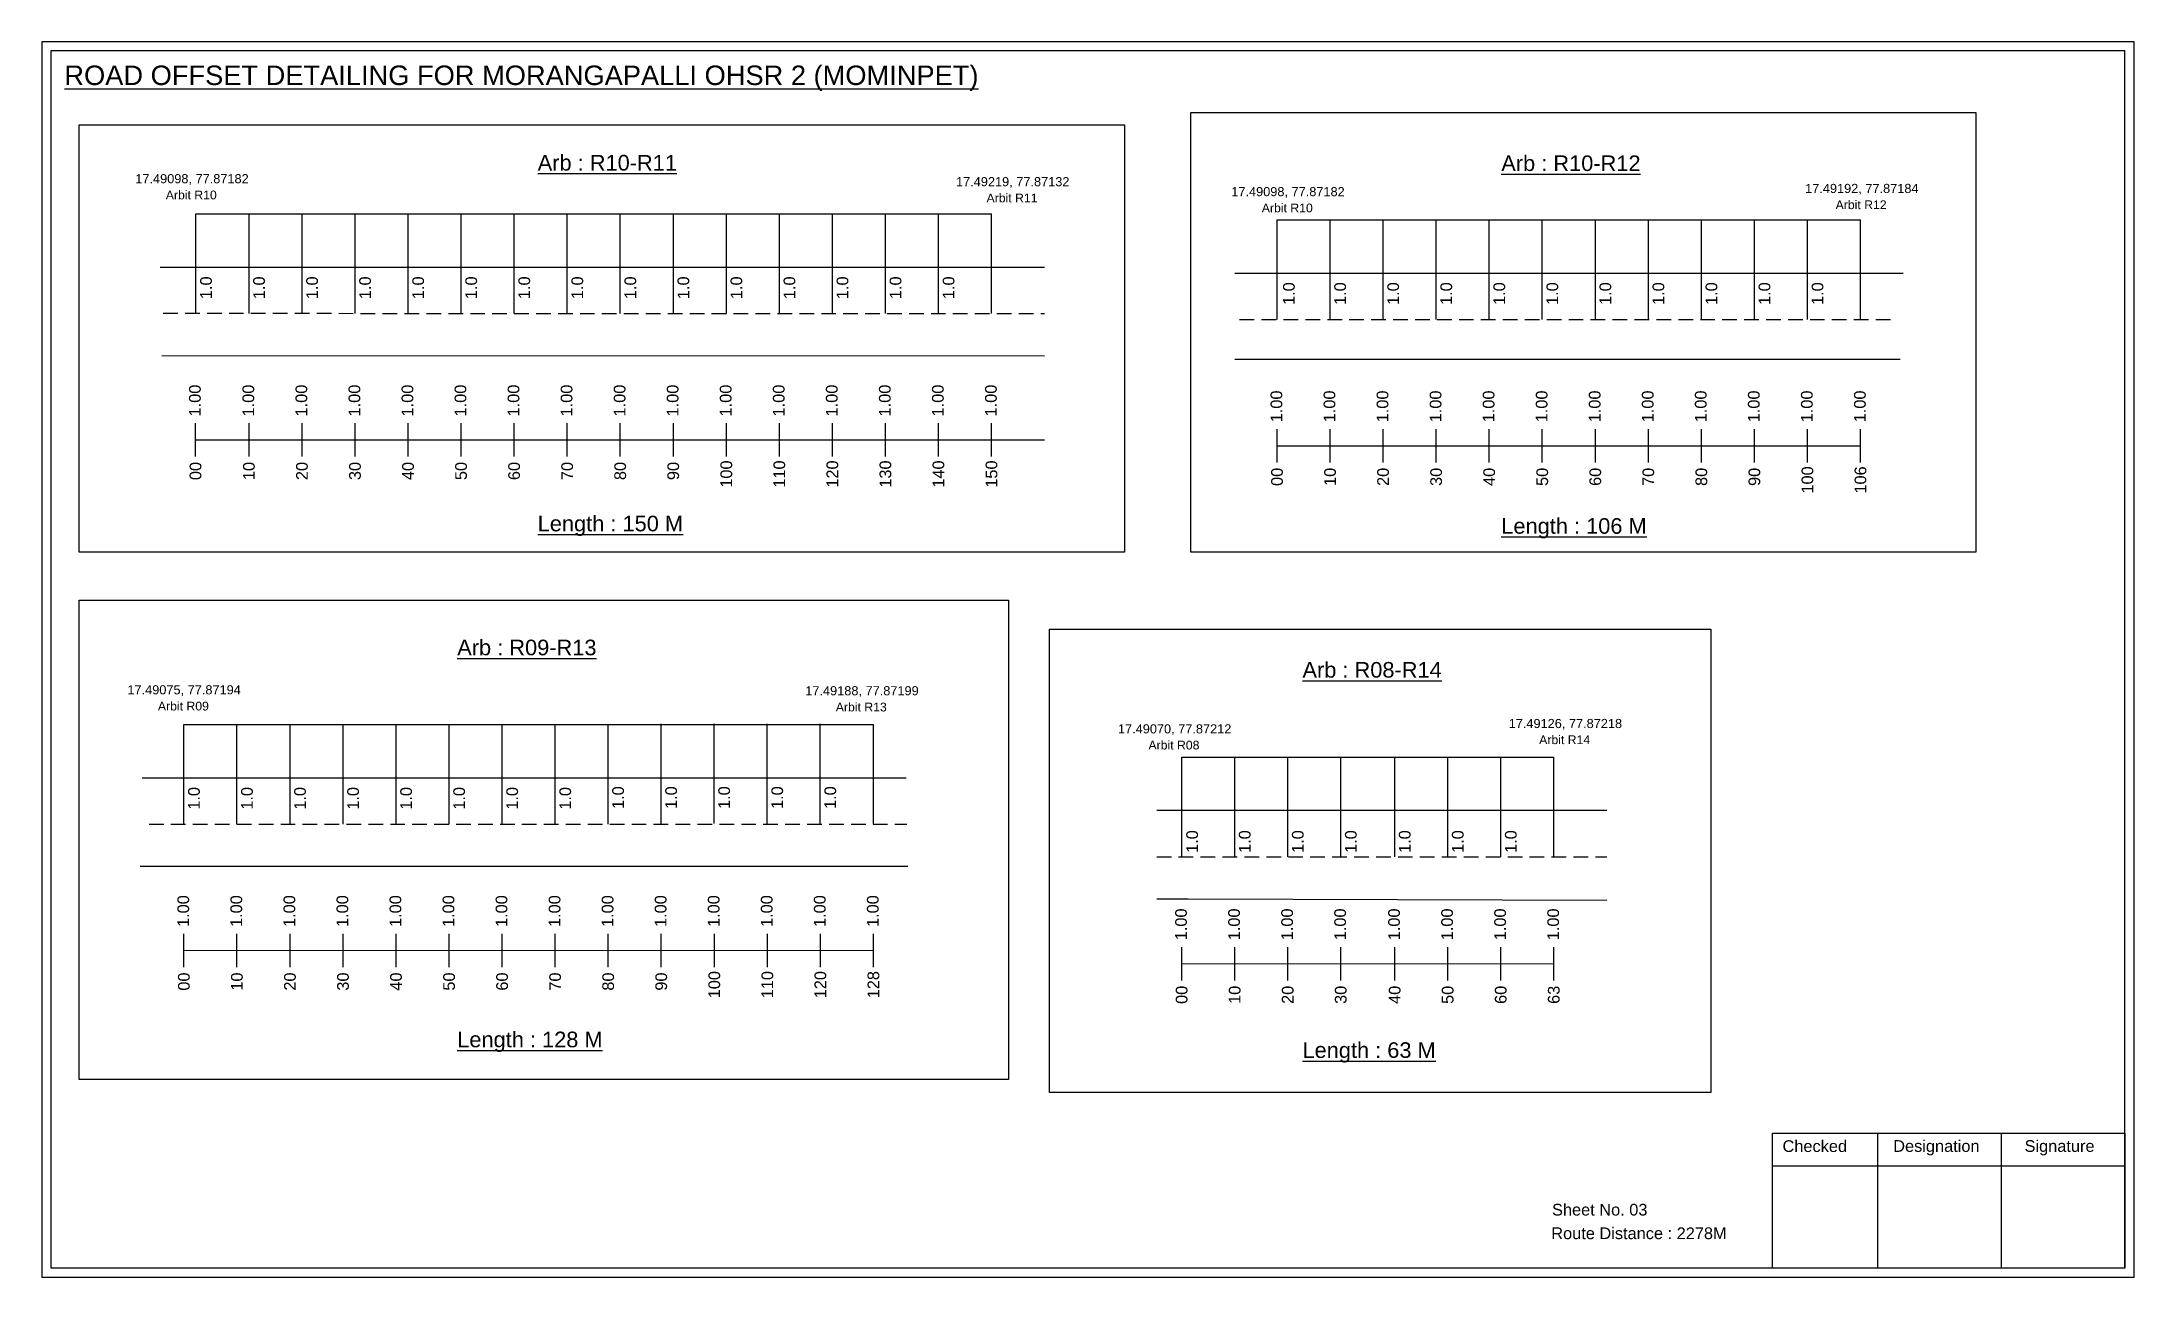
# Model space of a CAD drawing. Header units: inches. Extents: x -117 to 51867, y -12715 to 3423.
# Drawn here: x 38221 to 38757, y -2481 to -2164 of the extents above; entities that cross this region are included whole.
import ezdxf

# ---------------------------------------------------------------- set-up
doc = ezdxf.new("R2010")
doc.units = ezdxf.units.IN
doc.header["$MEASUREMENT"] = 0
doc.linetypes.add('DASHED2', pattern=[0.375, 0.25, -0.125])
for name, color, linetype in [('PDF_Geometry', 7, 'Continuous'), ('PDF_Text', 5, 'Continuous'), ('pipe', 5, 'Continuous')]:
    doc.layers.add(name, color=color, linetype=linetype)
doc.styles.add('PDF Arial', font='arial.ttf')
doc.styles.get("Standard").update_dxf_attribs({"font": 'arial.ttf'})

msp = doc.modelspace()

# ---------------------------------------------------------------- texts
at = {"color": 242, "true_color": 0xcd2027}
for s, height, p in [('%%UROAD OFFSET DETAILING FOR MORANGAPALLI OHSR 2 (MOMINPET)', 5, (38226.33, -2175.25)), ('%%UArb : R10-R11', 4, (38347.69, -2197.17)), ('%%UArb : R10-R12', 4, (38594.76, -2197.29)), ('%%ULength : 150 M', 4, (38347.69, -2289.67)), ('%%ULength : 106 M', 4, (38594.76, -2290.29)), ('%%UArb : R09-R13', 4, (38327.06, -2321.45)), ('%%UArb : R08-R14', 4, (38543.78, -2327.18)), ('%%ULength : 128 M', 4, (38327.06, -2421.95)), ('%%ULength : 63 M', 4, (38543.78, -2424.68))]:
    msp.add_text(s, height=height, dxfattribs=at).set_placement(p)
at = {"color": 5}
for s, height, p in [('17.49098, 77.87182', 2.34, (38244.51, -2200.43)), ('17.49219, 77.87132', 2.34, (38454.95, -2201.2)), ('Arbit R10', 2.246, (38252.33, -2204.55)), ('Arbit R11', 2.246, (38462.77, -2205.33)), ('17.49098, 77.87182', 2.34, (38525.53, -2203.75)), ('17.49192, 77.87184', 2.34, (38672.66, -2202.93)), ('Arbit R12', 2.246, (38680.48, -2207.06)), ('Arbit R10', 2.246, (38533.35, -2207.88)), ('17.49075, 77.87194', 2.34, (38242.49, -2331.47)), ('Arbit R09', 2.246, (38250.31, -2335.6)), ('17.49188, 77.87199', 2.34, (38416.3, -2331.71)), ('Arbit R13', 2.246, (38424.12, -2335.84)), ('17.49126, 77.87218', 2.34, (38596.65, -2340.11)), ('17.49070, 77.87212', 2.34, (38496.47, -2341.48)), ('Arbit R08', 2.246, (38504.29, -2345.6)), ('Arbit R14', 2.246, (38604.47, -2344.23))]:
    msp.add_text(s, height=height, dxfattribs=at).set_placement(p)
for p in [(38264.14, -2230.14), (38277.74, -2230.14), (38291.34, -2230.14), (38304.94, -2230.14), (38318.54, -2230.14), (38332.14, -2230.14), (38345.74, -2230.14), (38359.34, -2230.14), (38372.94, -2230.14), (38386.54, -2230.14), (38400.14, -2230.14), (38413.74, -2230.14), (38427.34, -2230.14), (38440.94, -2230.14), (38454.54, -2230.14), (38541.79, -2231.64), (38554.94, -2231.64), (38568.54, -2231.64), (38582.14, -2231.64), (38595.74, -2231.64), (38609.34, -2231.64), (38622.94, -2231.64), (38636.54, -2231.64), (38650.14, -2231.64), (38663.74, -2231.64), (38677.34, -2231.64), (38261.05, -2361.05), (38274.65, -2361.05), (38288.25, -2361.05), (38301.85, -2361.05), (38315.45, -2361.05), (38329.05, -2361.05), (38342.65, -2361.05), (38356.25, -2361.05), (38369.8, -2360.86), (38383.4, -2360.86), (38397, -2360.86), (38410.6, -2360.86), (38424.2, -2360.86), (38516.99, -2372.13), (38530.48, -2372.13), (38544.08, -2372.13), (38557.68, -2372.13), (38571.5, -2372.13), (38585.1, -2372.13), (38598.7, -2372.13)]:
    msp.add_text('1.0', height=3, rotation=90).set_placement(p)
at = {"color": 217, "true_color": 0x93278f}
for s, p in [('1.00', (38261.29, -2260.22)), ('1.00', (38274.99, -2260.22)), ('1.00', (38288.59, -2260.22)), ('1.00', (38302.19, -2260.22)), ('1.00', (38315.79, -2260.22)), ('1.00', (38329.39, -2260.22)), ('1.00', (38342.99, -2260.22)), ('1.00', (38356.59, -2260.22)), ('1.00', (38370.19, -2260.22)), ('1.00', (38383.79, -2260.22)), ('1.00', (38397.39, -2260.22)), ('1.00', (38410.99, -2260.22)), ('1.00', (38424.59, -2260.22)), ('1.00', (38438.19, -2260.22)), ('1.00', (38451.79, -2260.22)), ('1.00', (38465.39, -2260.22)), ('1.00', (38538.6, -2261.72)), ('1.00', (38552.2, -2261.72)), ('1.00', (38565.8, -2261.72)), ('1.00', (38579.4, -2261.72)), ('1.00', (38593, -2261.72)), ('1.00', (38606.6, -2261.72)), ('1.00', (38620.2, -2261.72)), ('1.00', (38633.8, -2261.72)), ('1.00', (38647.4, -2261.72)), ('1.00', (38661, -2261.72)), ('1.00', (38674.6, -2261.72)), ('1.00', (38688.2, -2261.72)), ('00', (38261.44, -2276.54)), ('10', (38275.14, -2276.54)), ('20', (38288.74, -2276.54)), ('30', (38302.34, -2276.54)), ('40', (38315.94, -2276.54)), ('50', (38329.54, -2276.54)), ('60', (38343.14, -2276.54)), ('70', (38356.74, -2276.54)), ('80', (38370.34, -2276.54)), ('90', (38383.94, -2276.54)), ('100', (38397.54, -2278.49)), ('110', (38411.14, -2278.49)), ('120', (38424.74, -2278.49)), ('130', (38438.34, -2278.49)), ('140', (38451.94, -2278.49)), ('150', (38465.54, -2278.49)), ('00', (38538.75, -2278.04)), ('10', (38552.35, -2278.04)), ('20', (38565.95, -2278.04)), ('30', (38579.55, -2278.04)), ('40', (38593.15, -2278.04)), ('50', (38606.75, -2278.04)), ('60', (38620.35, -2278.04)), ('70', (38633.95, -2278.04)), ('80', (38647.55, -2278.04)), ('90', (38661.15, -2278.04)), ('100', (38674.75, -2280)), ('106', (38688.35, -2280)), ('1.00', (38258.31, -2391.12)), ('1.00', (38271.91, -2391.12)), ('1.00', (38285.51, -2391.12)), ('1.00', (38299.11, -2391.12)), ('1.00', (38312.71, -2391.12)), ('1.00', (38326.31, -2391.12)), ('1.00', (38339.91, -2391.12)), ('1.00', (38353.51, -2391.12)), ('1.00', (38367.11, -2391.12)), ('1.00', (38380.71, -2391.12)), ('1.00', (38394.31, -2391.12)), ('1.00', (38407.91, -2391.12)), ('1.00', (38421.51, -2391.12)), ('1.00', (38435.11, -2391.12)), ('1.00', (38514.14, -2394.52)), ('1.00', (38527.74, -2394.52)), ('1.00', (38541.34, -2394.52)), ('1.00', (38554.94, -2394.52)), ('1.00', (38568.76, -2394.52)), ('1.00', (38582.36, -2394.52)), ('1.00', (38595.96, -2394.52)), ('1.00', (38609.56, -2394.52)), ('00', (38258.46, -2407.44)), ('10', (38272.06, -2407.44)), ('20', (38285.66, -2407.44)), ('30', (38299.26, -2407.44)), ('40', (38312.86, -2407.44)), ('50', (38326.46, -2407.44)), ('60', (38340.06, -2407.44)), ('70', (38353.66, -2407.44)), ('80', (38367.26, -2407.44)), ('90', (38380.86, -2407.44)), ('100', (38394.46, -2409.4)), ('110', (38408.06, -2409.4)), ('120', (38421.66, -2409.4)), ('128', (38435.26, -2409.4)), ('00', (38514.29, -2410.84)), ('10', (38527.89, -2410.84)), ('20', (38541.49, -2410.84)), ('30', (38555.09, -2410.84)), ('40', (38568.91, -2410.84)), ('50', (38582.51, -2410.84)), ('60', (38596.11, -2410.84)), ('63', (38609.71, -2410.84))]:
    msp.add_text(s, height=3, rotation=90, dxfattribs=at).set_placement(p)
for s, p in [('Sheet No. 03', (38607.77, -2465.09)), ('Route Distance : 2278M', (38607.58, -2471.14))]:
    msp.add_text(s, height=3).set_placement(p)
at = {"layer": 'PDF_Text', "color": 7, "attachment_point": 7, "style": 'PDF Arial'}
for s, insert, char_height in [('Checked', (38666.87, -2448.84), 3.001), ('Designation', (38695.25, -2449.67), 3.0006), ('Signature', (38728.93, -2449.67), 3.001)]:
    msp.add_mtext(s, dxfattribs=dict(at, insert=insert, char_height=char_height))

# ---------------------------------------------------------------- linework, layer by layer
at = {"color": 5}
for p, q in [((38260.07, -2208.28), (38464.07, -2208.28)), ((38537.28, -2209.78), (38686.88, -2209.78)), ((38256.99, -2339.18), (38433.79, -2339.18)), ((38512.81, -2347.59), (38608.23, -2347.59))]:
    msp.add_line(p, q, dxfattribs=at)
for p, q in [((38260.07, -2233.82), (38260.07, -2208.28)), ((38273.67, -2233.82), (38273.67, -2208.28)), ((38287.27, -2233.82), (38287.27, -2208.28)), ((38300.87, -2233.82), (38300.87, -2208.28)), ((38314.47, -2233.82), (38314.47, -2208.28)), ((38328.07, -2233.82), (38328.07, -2208.28)), ((38341.67, -2233.82), (38341.67, -2208.28)), ((38355.27, -2233.82), (38355.27, -2208.28)), ((38368.87, -2233.82), (38368.87, -2208.28)), ((38382.47, -2233.82), (38382.47, -2208.28)), ((38396.07, -2233.82), (38396.07, -2208.28)), ((38409.67, -2233.82), (38409.67, -2208.28)), ((38423.27, -2233.82), (38423.27, -2208.28)), ((38436.87, -2233.82), (38436.87, -2208.28)), ((38450.47, -2233.82), (38450.47, -2208.28)), ((38464.07, -2233.82), (38464.07, -2208.28)), ((38537.28, -2235.32), (38537.28, -2209.78)), ((38550.88, -2235.32), (38550.88, -2209.78)), ((38564.48, -2235.32), (38564.48, -2209.78)), ((38578.08, -2235.32), (38578.08, -2209.78)), ((38591.68, -2235.32), (38591.68, -2209.78)), ((38605.28, -2235.32), (38605.28, -2209.78)), ((38618.88, -2235.32), (38618.88, -2209.78)), ((38632.48, -2235.32), (38632.48, -2209.78)), ((38646.08, -2235.32), (38646.08, -2209.78)), ((38659.68, -2235.32), (38659.68, -2209.78)), ((38673.28, -2235.32), (38673.28, -2209.78)), ((38686.88, -2235.32), (38686.88, -2209.78)), ((38250.88, -2221.93), (38477.67, -2221.93)), ((38526.4, -2223.44), (38697.76, -2223.44)), ((38251.34, -2244.62), (38477.67, -2244.65)), ((38697.06, -2245.62), (38526.4, -2245.62)), ((38379.33, -2364.54), (38379.33, -2339)), ((38392.93, -2364.54), (38392.93, -2339)), ((38406.53, -2364.54), (38406.53, -2339)), ((38420.13, -2364.54), (38420.13, -2339)), ((38256.99, -2364.72), (38256.99, -2339.18)), ((38270.59, -2364.72), (38270.59, -2339.18)), ((38284.19, -2364.72), (38284.19, -2339.18)), ((38297.79, -2364.72), (38297.79, -2339.18)), ((38311.39, -2364.72), (38311.39, -2339.18)), ((38324.99, -2364.72), (38324.99, -2339.18)), ((38338.59, -2364.72), (38338.59, -2339.18)), ((38352.19, -2364.72), (38352.19, -2339.18)), ((38365.79, -2364.72), (38365.79, -2339.18)), ((38433.79, -2364.72), (38433.79, -2339.18)), ((38512.81, -2373.12), (38512.81, -2347.59)), ((38526.41, -2373.12), (38526.41, -2347.59)), ((38540.01, -2373.12), (38540.01, -2347.59)), ((38553.61, -2373.12), (38553.61, -2347.59)), ((38567.43, -2373.12), (38567.43, -2347.59)), ((38581.03, -2373.12), (38581.03, -2347.59)), ((38594.63, -2373.12), (38594.63, -2347.59)), ((38608.23, -2373.12), (38608.23, -2347.59)), ((38246.29, -2352.84), (38442.17, -2352.84)), ((38621.83, -2361.24), (38506.41, -2361.24)), ((38245.75, -2375.52), (38442.58, -2375.48)), ((38506.41, -2383.93), (38514.46, -2383.93)), ((38514.46, -2383.93), (38621.83, -2384.22))]:
    msp.add_line(p, q)
at = {"linetype": 'DASHED2', "ltscale": 15}
for p, q in [((38251.67, -2233.77), (38477.67, -2233.82)), ((38527.67, -2235.32), (38695.27, -2235.32)), ((38248.04, -2364.72), (38442.31, -2364.72)), ((38506.41, -2373.12), (38621.83, -2373.12))]:
    msp.add_line(p, q, dxfattribs=at)
at = {"color": 217, "true_color": 0x93278f}
for p, q in [((38259.96, -2270.51), (38259.96, -2261.96)), ((38273.67, -2270.51), (38273.67, -2261.96)), ((38287.27, -2270.51), (38287.27, -2261.96)), ((38300.87, -2270.51), (38300.87, -2261.96)), ((38314.47, -2270.51), (38314.47, -2261.96)), ((38328.07, -2270.51), (38328.07, -2261.96)), ((38341.67, -2270.51), (38341.67, -2261.96)), ((38355.27, -2270.51), (38355.27, -2261.96)), ((38368.87, -2270.51), (38368.87, -2261.96)), ((38382.47, -2270.51), (38382.47, -2261.96)), ((38396.07, -2270.51), (38396.07, -2261.96)), ((38409.67, -2270.51), (38409.67, -2261.96)), ((38423.27, -2270.51), (38423.27, -2261.96)), ((38436.87, -2270.51), (38436.87, -2261.96)), ((38450.47, -2270.51), (38450.47, -2261.96)), ((38464.07, -2270.51), (38464.07, -2261.96)), ((38537.28, -2272.02), (38537.28, -2263.46)), ((38550.88, -2272.02), (38550.88, -2263.46)), ((38564.48, -2272.02), (38564.48, -2263.46)), ((38578.08, -2272.02), (38578.08, -2263.46)), ((38591.68, -2272.02), (38591.68, -2263.46)), ((38605.28, -2272.02), (38605.28, -2263.46)), ((38618.88, -2272.02), (38618.88, -2263.46)), ((38632.48, -2272.02), (38632.48, -2263.46)), ((38646.08, -2272.02), (38646.08, -2263.46)), ((38659.68, -2272.02), (38659.68, -2263.46)), ((38673.28, -2272.02), (38673.28, -2263.46)), ((38686.88, -2272.02), (38686.88, -2263.46)), ((38260.07, -2266.25), (38477.67, -2266.2)), ((38537.28, -2267.75), (38686.88, -2267.72)), ((38256.99, -2401.42), (38256.99, -2392.86)), ((38256.99, -2397.15), (38433.79, -2397.09)), ((38270.59, -2401.42), (38270.59, -2392.86)), ((38284.19, -2401.42), (38284.19, -2392.86)), ((38297.79, -2401.42), (38297.79, -2392.86)), ((38311.39, -2401.42), (38311.39, -2392.86)), ((38324.99, -2401.42), (38324.99, -2392.86)), ((38338.59, -2401.42), (38338.59, -2392.86)), ((38352.19, -2401.42), (38352.19, -2392.86)), ((38365.79, -2401.42), (38365.79, -2392.86)), ((38379.39, -2401.42), (38379.39, -2392.86)), ((38392.99, -2401.42), (38392.99, -2392.86)), ((38406.59, -2401.42), (38406.59, -2392.86)), ((38420.19, -2401.42), (38420.19, -2392.86)), ((38433.79, -2401.42), (38433.79, -2392.86)), ((38512.81, -2404.82), (38512.81, -2396.26)), ((38526.41, -2404.82), (38526.41, -2396.26)), ((38540.01, -2404.82), (38540.01, -2396.26)), ((38553.61, -2404.82), (38553.61, -2396.26)), ((38567.43, -2404.82), (38567.43, -2396.26)), ((38581.03, -2404.82), (38581.03, -2396.26)), ((38594.63, -2404.82), (38594.63, -2396.26)), ((38608.23, -2404.82), (38608.23, -2396.26)), ((38512.81, -2400.55), (38608.23, -2400.49))]:
    msp.add_line(p, q, dxfattribs=at)
for points in [[(38515.18, -2182.3), (38716.42, -2182.3), (38716.42, -2294.98), (38515.18, -2294.98)], [(38230.09, -2185.46), (38498.17, -2185.46), (38498.17, -2294.98), (38230.09, -2294.98)], [(38478.89, -2314.75), (38648.5, -2314.75), (38648.5, -2433.58), (38478.89, -2433.58)]]:
    msp.add_lwpolyline(points, close=True)
at = {"layer": 'PDF_Geometry'}
for points in [[(38220.55, -2164.18), (38220.55, -2480.89), (38757.03, -2480.89), (38757.03, -2164.18)], [(38222.88, -2166.5), (38222.88, -2478.47), (38754.61, -2478.47), (38754.61, -2166.5)]]:
    msp.add_lwpolyline(points, close=True, dxfattribs=at)
at = {"layer": 'PDF_Geometry', "color": 242, "true_color": 0xcc1f26}
msp.add_lwpolyline([(38754.61, -2478.56), (38664.27, -2478.56), (38664.27, -2443.95), (38754.61, -2443.95)], close=True, dxfattribs=at)
for points in [[(38691.25, -2443.95), (38691.25, -2478.56)], [(38722.97, -2443.95), (38722.97, -2478.56)], [(38664.27, -2452.32), (38754.61, -2452.32)]]:
    msp.add_lwpolyline(points, dxfattribs=at)
at = {"layer": 'pipe', "color": 0}
msp.add_lwpolyline([(38230.09, -2307.33), (38468.41, -2307.33), (38468.41, -2430.18), (38230.09, -2430.18)], close=True, dxfattribs=at)

msp.set_redraw_order([(e.dxf.handle, doc.entitydb.next_handle()) for e in msp.query("TEXT MTEXT ATTDEF DIMENSION ARC_DIMENSION")])  # texts and dimensions are drawn at this point

doc.saveas('drawing.dxf')
